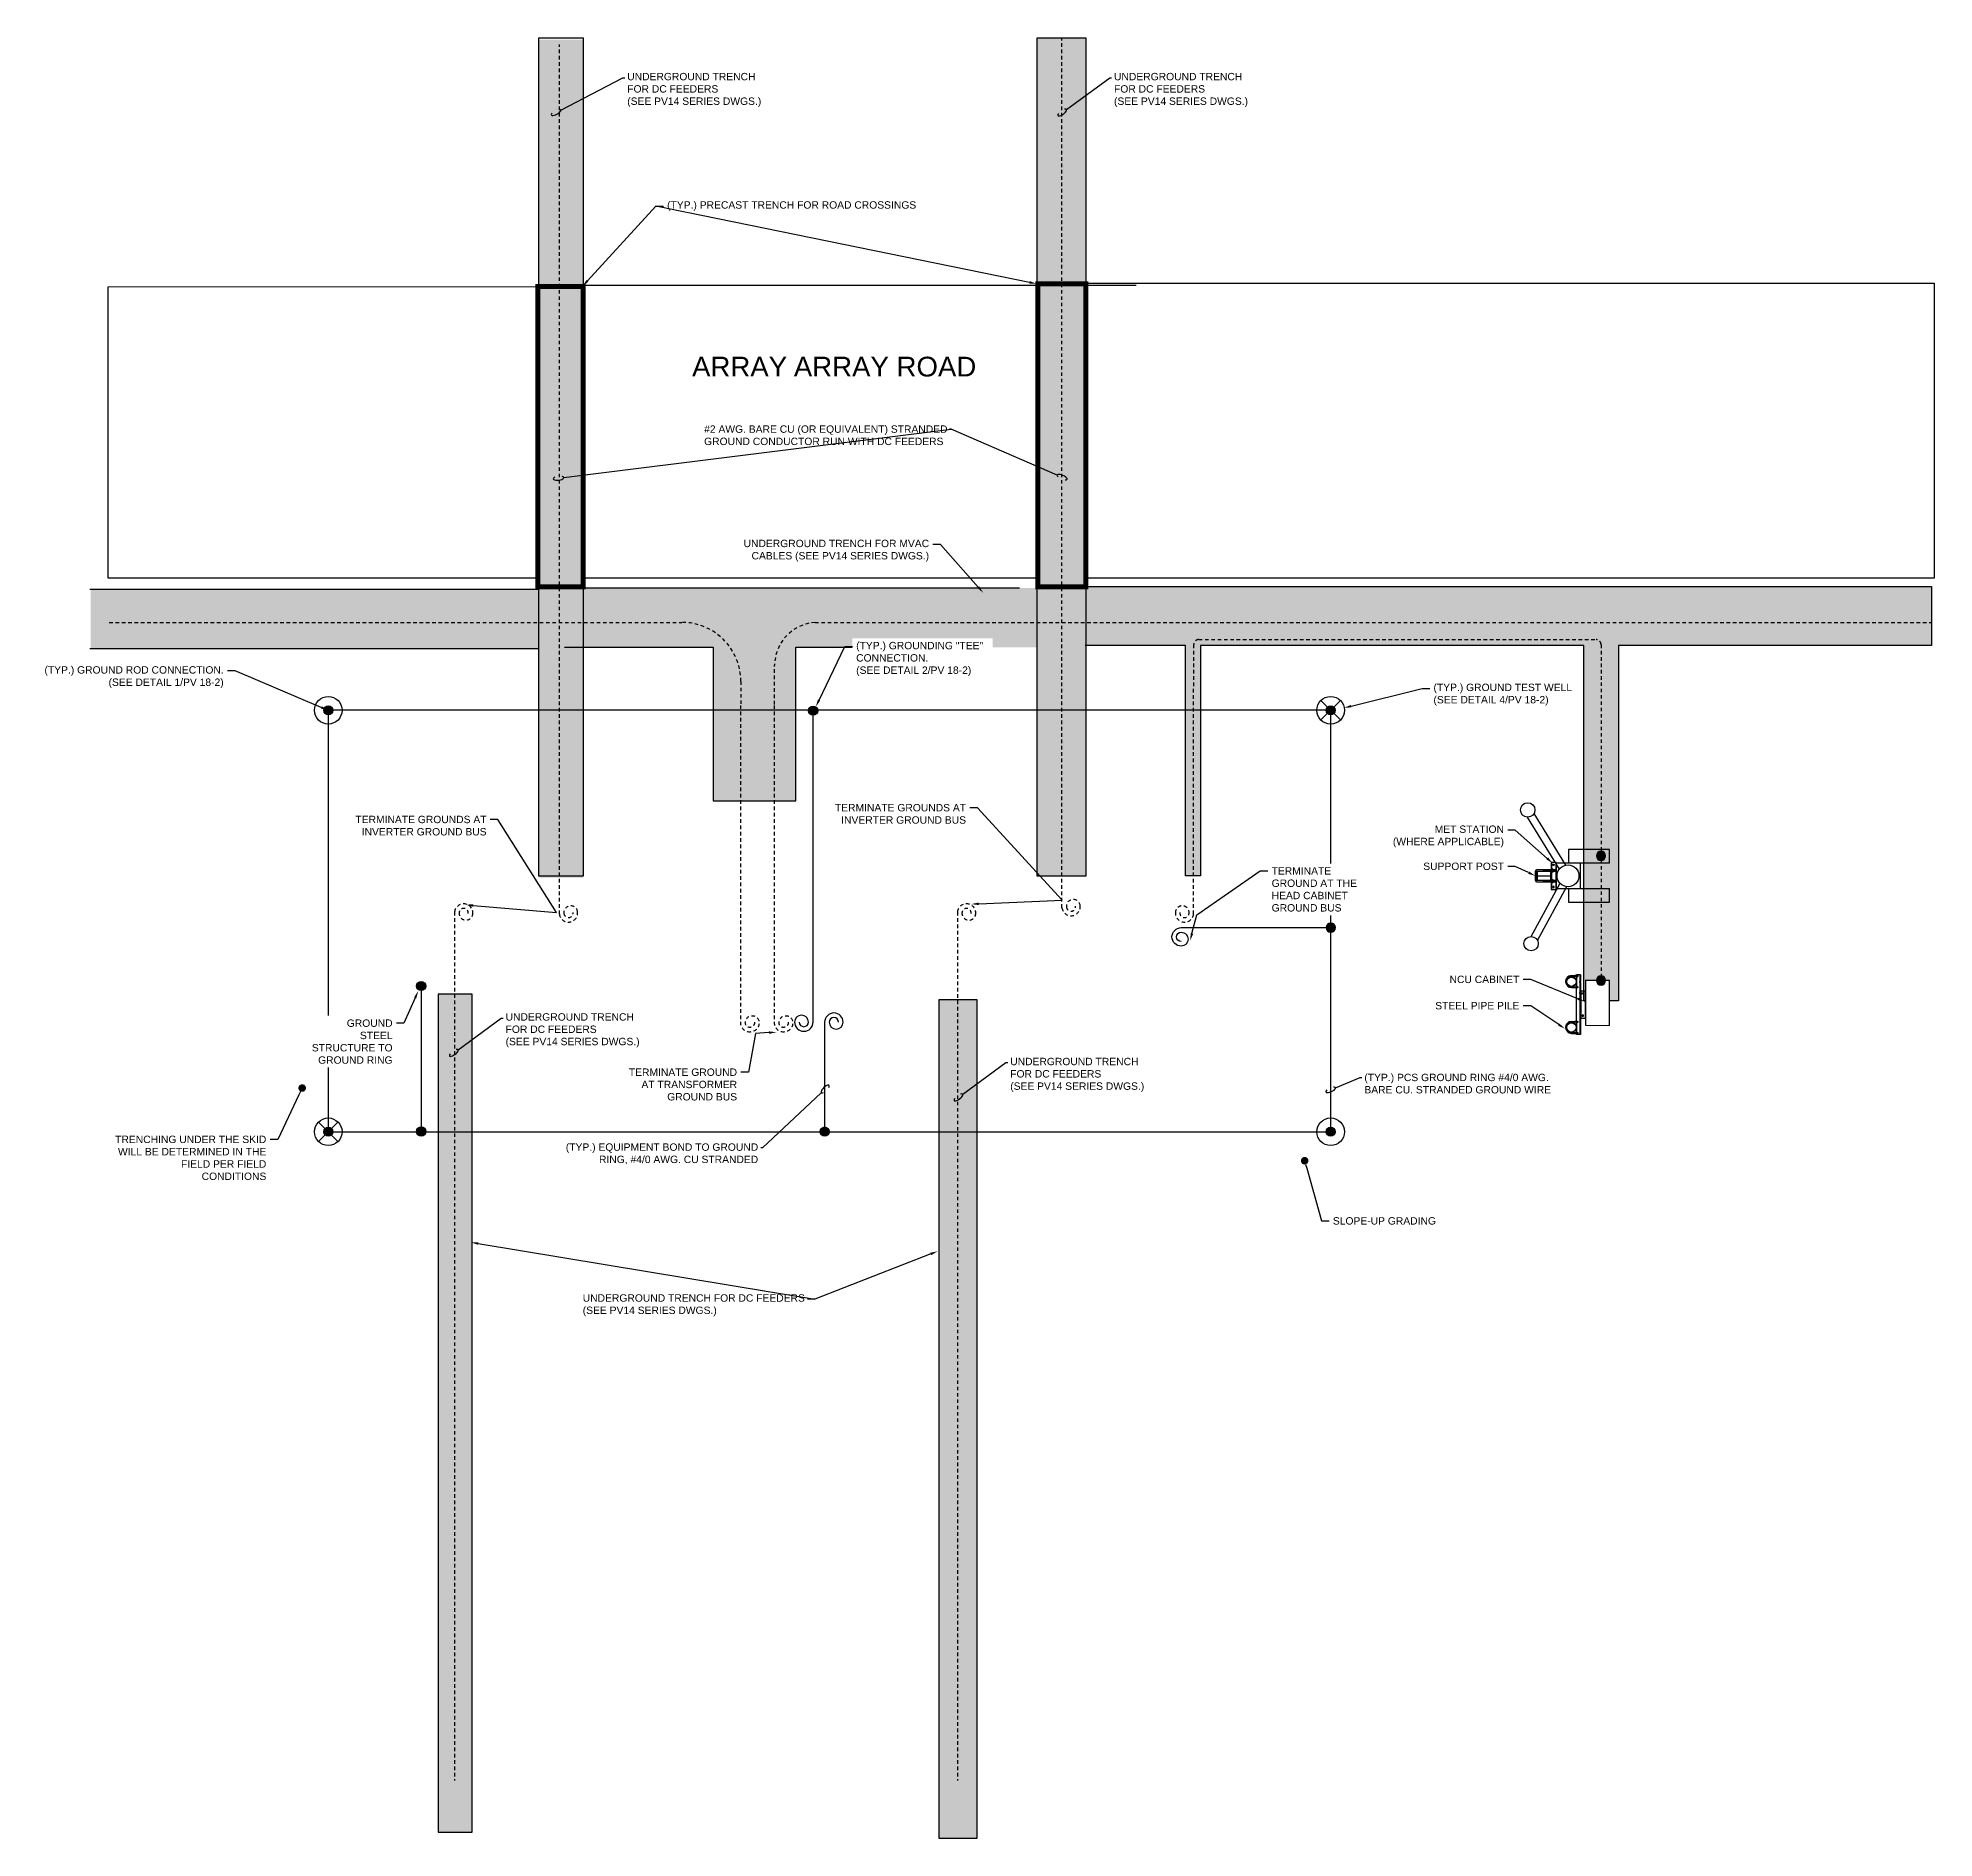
# Model space of a CAD drawing. Header units: feet. Extents: x -17 to 5745, y -41 to 4380.
# Drawn here: x 1830 to 1897.4, y 4290.4 to 4354.3 of the extents above; entities that cross this region are included whole.
import ezdxf
from ezdxf import colors
from ezdxf.entities.mleader import LeaderData, LeaderLine
from ezdxf.math import Vec2, Vec3

# ---------------------------------------------------------------- set-up
doc = ezdxf.new("R2010")
doc.units = ezdxf.units.FT
doc.header["$MEASUREMENT"] = 0
doc.set_wipeout_variables(frame=1)
doc.linetypes.add('HIDDEN2', pattern=[0.1875, 0.125, -0.0625])
for name, color, linetype in [('C-ARRY-TABL', 253, 'Continuous'), ('E- AUX. RACK DETAIL', 3, 'Continuous'), ('E-CABL-UG1', 124, 'HIDDEN2'), ('E-CABL-UG4', 64, 'Continuous'), ('E-COMB-BOX', 41, 'Continuous'), ('E-GRND', 3, 'Continuous'), ('E-SOLTEC GATEWAY', 6, 'Continuous'), ('E-TREN', 6, 'Continuous'), ('E-TREN-HATCH', 254, 'Continuous'), ('G-ANNO-TEXT', 1, 'Continuous'), ('G-TEXT', 7, 'Continuous'), ('S-BEAM', 7, 'Continuous'), ('S-BOLT', 93, 'Continuous'), ('S-STEL-ANGL', 3, 'Continuous')]:
    doc.layers.add(name, color=color, linetype=linetype)
doc.styles.add('NEI-A', font='arial.ttf')

# ---------------------------------------------------------------- blocks, each defined once
blk = doc.blocks.new('GRND_ROD')
at = {"linetype": 'Continuous'}
h = blk.add_hatch(color=256, dxfattribs=at)
edge = h.paths.add_edge_path()
edge.add_arc((0, 0), 0.0312, 0, 360)
for radius in [0.0937, 0.0312]:
    blk.add_circle((0, 0), radius, dxfattribs=at)
blk = doc.blocks.new('GRND_TEST_WELL')
at = {"linetype": 'Continuous'}
h = blk.add_hatch(color=256, dxfattribs=at)
edge = h.paths.add_edge_path()
edge.add_arc((0, 0), 0.0312, 0, 360)
for p, q in [((-0.066, 0.066), (0.066, -0.066)), ((-0.066, -0.066), (0.066, 0.066))]:
    blk.add_line(p, q, dxfattribs=at)
for radius in [0.0937, 0.0312]:
    blk.add_circle((0, 0), radius, dxfattribs=at)
blk = doc.blocks.new('BracketAngle_BottomView')
for p, q in [((81.54, 214.54), (70.54, 214.54)), ((72.41, 214.54), (72.41, 214.4)), ((74.41, 214.54), (74.41, 214.4)), ((77.66, 214.54), (77.66, 214.4)), ((79.66, 214.54), (79.66, 214.4))]:
    blk.add_line(p, q)
for points in [[(70.54, 216.4), (81.54, 216.4), (81.54, 214.4), (70.54, 214.4)], [(71.7, 215.68), (71.85, 215.4), (71.7, 215.13), (71.38, 215.13), (71.22, 215.4), (71.38, 215.68)], [(80.38, 215.68), (80.22, 215.4), (80.38, 215.13), (80.7, 215.13), (80.85, 215.4), (80.7, 215.68)]]:
    blk.add_lwpolyline(points, close=True)
for centre in [(71.54, 215.4), (80.54, 215.4)]:
    blk.add_circle(centre, 0.2)
blk = doc.blocks.new('GRND_CONNECTION')
at = {"linetype": 'Continuous'}
h = blk.add_hatch(color=256, dxfattribs=at)
edge = h.paths.add_edge_path()
edge.add_arc((0, 0), 0.0312, 0, 360)
blk.add_circle((0, 0), 0.0312, dxfattribs=at)
blk = doc.blocks.new('Coil Spare')
at = {"color": 64}
for centre, radius, start, end in [((0.125, 0), 0.125, 0, 180), ((0.125, 0), 0.0625, 0, 180), ((0.15625, 0), 0.09375, 180, 0)]:
    blk.add_arc(centre, radius, start, end, dxfattribs=at)
blk = doc.blocks.new('Equipment Callout Arrowhead .75')
at = {"color": 0}
blk.add_ellipse((-0.25, 0), major_axis=(0.743, 0), ratio=0.350959, start_param=-0.80282, end_param=3.944413, dxfattribs=at)
blk = doc.blocks.new('_Dot')
at = {"color": 0, "linetype": 'ByBlock', "lineweight": -2}
blk.add_line((-0.5, 0), (-1, 0), dxfattribs=at)
at = {"color": 0, "linetype": 'ByBlock', "const_width": 0.5}
blk.add_lwpolyline([(-0.25, 0, 1), (0.25, 0, 1)], format="xyb", close=True, dxfattribs=at)

msp = doc.modelspace()

# ---------------------------------------------------------------- hatches: boundary and pattern name
at = {"layer": 'E-TREN-HATCH'}
h = msp.add_hatch(color=256, dxfattribs=at)
h.dxf.hatch_style = 1
h.paths.add_polyline_path([(1847.812, 4324.496), (1849.39, 4324.496), (1849.39, 4354.279), (1847.812, 4354.279)])
h = msp.add_hatch(color=256, dxfattribs=at)
h.dxf.hatch_style = 1
h.paths.add_polyline_path([(1865.529, 4324.548), (1867.252, 4324.548), (1867.252, 4354.338), (1865.529, 4354.338)])
h = msp.add_hatch(color=256, dxfattribs=at)
h.dxf.hatch_style = 1
h.paths.add_polyline_path([(1847.812, 4332.642), (1847.812, 4334.74), (1831.891, 4334.74), (1831.891, 4332.642)])
h = msp.add_hatch(color=256, dxfattribs=at)
h.dxf.hatch_style = 1
h.paths.add_polyline_path([(1848.729, 4334.785), (1848.729, 4332.687), (1854.013, 4332.687), (1854.013, 4327.223), (1856.946, 4327.223), (1856.946, 4332.687), (1865.529, 4332.687), (1865.529, 4334.785)])
h = msp.add_hatch(color=256, dxfattribs=at)
h.dxf.hatch_style = 1
h.paths.add_polyline_path([(1867.236, 4334.844), (1897.316, 4334.844), (1897.316, 4332.746), (1886.182, 4332.746), (1886.182, 4320.124), (1884.95, 4320.124), (1884.95, 4332.746), (1871.332, 4332.746), (1871.332, 4324.56), (1870.802, 4324.56), (1870.802, 4332.746), (1867.236, 4332.746)])
h = msp.add_hatch(color=256, dxfattribs=at)
h.dxf.hatch_style = 1
h.paths.add_polyline_path([(1844.231, 4320.358), (1845.449, 4320.358), (1845.449, 4290.575), (1844.231, 4290.575)])
h = msp.add_hatch(color=256, dxfattribs=at)
h.dxf.hatch_style = 1
h.paths.add_polyline_path([(1862.034, 4320.155), (1863.392, 4320.155), (1863.392, 4290.365), (1862.034, 4290.365)])
at = {"layer": 'S-BOLT'}
h = msp.add_hatch(dxfattribs=at)
h.set_pattern_fill('ANSI31', color=256, scale=0.087418, angle=-90)
h.set_pattern_definition([(315, (1844.722274, 4326.438421), (0.0077267258, 0.0077267258), [])])
h.paths.add_polyline_path([(1883.51, 4324.346), (1883.51, 4324.39), (1883.794, 4324.39), (1883.794, 4324.346)])
h.paths.add_polyline_path([(1883.864, 4324.346), (1883.864, 4324.39), (1883.965, 4324.39), (1883.965, 4324.346)])
h.paths.add_polyline_path([(1883.863, 4324.728), (1883.863, 4324.772), (1883.965, 4324.772), (1883.965, 4324.728)])
h.paths.add_polyline_path([(1883.51, 4324.772), (1883.794, 4324.772), (1883.794, 4324.728), (1883.51, 4324.728)])

# ---------------------------------------------------------------- linework, layer by layer
at = {"layer": 'C-ARRY-TABL'}
for points in [[(1847.78, 4335.14), (1832.511, 4335.14), (1832.511, 4345.494), (1847.78, 4345.508)], [(1849.39, 4345.558), (1869.045, 4345.558)], [(1867.252, 4345.622), (1897.403, 4345.622), (1897.403, 4335.142), (1867.252, 4335.142)], [(1865.515, 4335.141), (1849.39, 4335.141)]]:
    msp.add_lwpolyline(points, dxfattribs=at)
at = {"layer": 'E- AUX. RACK DETAIL'}
for points in [[(1884.085, 4324.799), (1882.954, 4326.647)], [(1883.183, 4326.776), (1884.305, 4324.941)], [(1885.872, 4325.007), (1885.872, 4325.496), (1884.404, 4325.496), (1884.404, 4325.007)], [(1884.841, 4324.115), (1884.841, 4325.007)], [(1883.081, 4322.407), (1884.108, 4324.296)], [(1884.341, 4324.176), (1883.306, 4322.273)], [(1884.404, 4324.115), (1884.404, 4323.626), (1885.872, 4323.626), (1885.872, 4324.115)]]:
    msp.add_lwpolyline(points, dxfattribs=at)
for centre, radius in [((1882.961, 4326.903, -37.658), 0.256), ((1884.393, 4324.562), 0.389), ((1883.081, 4322.151, -37.658), 0.256)]:
    msp.add_circle(centre, radius, dxfattribs=at)
at = {"layer": 'E-CABL-UG1'}
for points in [[(1866.891, 4323.485, -1), (1866.567, 4323.446, -1), (1867.053, 4323.504, -1), (1866.406, 4323.427), (1866.406, 4354.327)], [(1849.029, 4323.26, -1), (1848.705, 4323.222, -1), (1849.191, 4323.28, -1), (1848.544, 4323.202), (1848.544, 4354.102)], [(1832.548, 4333.57), (1852.895, 4333.57, -0.414214), (1854.993, 4331.472), (1854.993, 4330.651)], [(1856.191, 4330.651), (1856.191, 4332.053, -0.388736), (1857.631, 4333.57), (1897.329, 4333.57)], [(1870.6, 4323.26, 1), (1870.924, 4323.222, 1), (1870.439, 4323.28, 1), (1871.086, 4323.202), (1871.086, 4330.407)], [(1845.305, 4323.222, 1), (1844.982, 4323.26, 1), (1845.467, 4323.202, 1), (1844.82, 4323.28), (1844.82, 4292.403)], [(1863.179, 4323.222, 1), (1862.855, 4323.26, 1), (1863.341, 4323.202, 1), (1862.693, 4323.28), (1862.693, 4292.403)]]:
    msp.add_lwpolyline(points, format="xyb", dxfattribs=at)
at = {"layer": 'E-CABL-UG1', "flags": 128}
for points in [[(1855.478, 4319.355, -1), (1855.155, 4319.316, -1), (1855.64, 4319.374, -1), (1854.993, 4319.297), (1854.993, 4330.644)], [(1856.676, 4319.355, -1), (1856.353, 4319.316, -1), (1856.838, 4319.374, -1), (1856.191, 4319.297), (1856.191, 4330.65)]]:
    msp.add_lwpolyline(points, format="xyb", dxfattribs=at)
at = {"layer": 'E-CABL-UG4', "flags": 128}
msp.add_lwpolyline([(1875.957, 4330.444), (1840.331, 4330.444), (1840.331, 4315.466), (1875.957, 4315.466)], close=True, dxfattribs=at)
for points in [[(1857.562, 4319.364), (1857.562, 4330.43)], [(1870.646, 4322.719), (1875.96, 4322.719)], [(1857.973, 4319.358), (1857.973, 4315.471)]]:
    msp.add_lwpolyline(points, dxfattribs=at)
at = {"layer": 'E-COMB-BOX', "const_width": 0.00437}
msp.add_lwpolyline([(1884.845, 4318.936), (1884.845, 4321.034)], dxfattribs=at)
at = {"layer": 'E-TREN'}
for points in [[(1847.812, 4354.341), (1849.39, 4354.341), (1849.39, 4324.555), (1847.812, 4324.555)], [(1865.529, 4354.341), (1867.252, 4354.341), (1867.252, 4324.548), (1865.529, 4324.548)], [(1844.231, 4290.572), (1845.449, 4290.572), (1845.449, 4320.358), (1844.231, 4320.358)], [(1862.034, 4290.363), (1863.392, 4290.363), (1863.392, 4320.155), (1862.034, 4320.155)]]:
    msp.add_lwpolyline(points, close=True, dxfattribs=at)
at = {"layer": 'E-TREN', "const_width": 0.175}
for points in [[(1847.78, 4334.832), (1849.39, 4334.832), (1849.39, 4345.508), (1847.78, 4345.508)], [(1865.546, 4334.832), (1867.252, 4334.832), (1867.252, 4345.599), (1865.546, 4345.599)]]:
    msp.add_lwpolyline(points, close=True, dxfattribs=at)
at = {"layer": 'E-TREN'}
for points in [[(1847.812, 4334.74), (1831.854, 4334.74)], [(1864.894, 4334.786), (1849.39, 4334.786)], [(1867.236, 4334.844), (1897.316, 4334.844), (1897.316, 4332.746), (1886.182, 4332.746), (1886.182, 4320.124), (1884.95, 4320.124), (1884.95, 4332.746), (1871.332, 4332.746), (1871.332, 4324.56), (1870.802, 4324.56), (1870.802, 4332.746), (1867.236, 4332.746)], [(1848.729, 4332.687), (1854.013, 4332.687), (1854.013, 4327.223), (1856.946, 4327.223), (1856.946, 4332.687), (1863.254, 4332.687)]]:
    msp.add_lwpolyline(points, dxfattribs=at)
at = {"layer": 'G-TEXT', "flags": 128}
msp.add_lwpolyline([(1883.794, 4324.723), (1883.794, 4324.395), (1883.779, 4324.395), (1883.779, 4324.531, 0.414214), (1883.757, 4324.553), (1883.317, 4324.553, 0.414214), (1883.295, 4324.531), (1883.295, 4324.395), (1883.281, 4324.395), (1883.281, 4324.723), (1883.295, 4324.723), (1883.295, 4324.586, 0.414214), (1883.317, 4324.565), (1883.757, 4324.565, 0.414214), (1883.779, 4324.586), (1883.779, 4324.723), (1883.794, 4324.723)], format="xyb", dxfattribs=at)
at = {"layer": 'S-BEAM'}
for centre, radius in [((1884.514, 4320.799, 37.658), 0.175), ((1884.514, 4320.799, 37.658), 0.166), ((1884.514, 4319.173, 37.658), 0.175), ((1884.514, 4319.173, 37.658), 0.166)]:
    msp.add_circle(centre, radius, dxfattribs=at)
at = {"layer": 'S-BOLT'}
for p, q in [((1883.231, 4324.728), (1883.231, 4324.39)), ((1883.275, 4324.728), (1883.275, 4324.39)), ((1883.835, 4324.818), (1883.806, 4324.818)), ((1883.835, 4324.75), (1883.82, 4324.736)), ((1883.835, 4324.737), (1883.82, 4324.724)), ((1883.863, 4324.804), (1883.835, 4324.804)), ((1883.863, 4324.696), (1883.835, 4324.696)), ((1883.863, 4324.696), (1883.863, 4324.804)), ((1883.835, 4324.436), (1883.806, 4324.436)), ((1883.835, 4324.368), (1883.82, 4324.354)), ((1883.835, 4324.355), (1883.82, 4324.341)), ((1883.864, 4324.422), (1883.835, 4324.422)), ((1883.864, 4324.314), (1883.835, 4324.314)), ((1883.864, 4324.314), (1883.864, 4324.422)), ((1884.504, 4321.015, 37.658), (1884.637, 4321.015, 37.658)), ((1884.51, 4320.982, 37.658), (1884.637, 4320.982, 37.658)), ((1884.514, 4320.622, 37.658), (1884.74, 4320.622, 37.658)), ((1884.515, 4320.589, 37.658), (1884.74, 4320.589, 37.658)), ((1884.695, 4321.015, 37.658), (1884.74, 4321.015, 37.658)), ((1884.695, 4320.982, 37.658), (1884.74, 4320.982, 37.658)), ((1884.708, 4321.01, 37.658), (1884.73, 4321.01, 37.658)), ((1884.708, 4320.988, 37.658), (1884.73, 4320.988, 37.658)), ((1884.708, 4320.616, 37.658), (1884.73, 4320.616, 37.658)), ((1884.708, 4320.595, 37.658), (1884.73, 4320.595, 37.658)), ((1884.504, 4319.389, 37.658), (1884.637, 4319.389, 37.658)), ((1884.51, 4319.356, 37.658), (1884.637, 4319.356, 37.658)), ((1884.695, 4319.389, 37.658), (1884.74, 4319.389, 37.658)), ((1884.695, 4319.356, 37.658), (1884.74, 4319.356, 37.658)), ((1884.708, 4319.383, 37.658), (1884.73, 4319.383, 37.658)), ((1884.708, 4319.361, 37.658), (1884.73, 4319.361, 37.658)), ((1884.514, 4318.995, 37.658), (1884.74, 4318.995, 37.658)), ((1884.515, 4318.963, 37.658), (1884.74, 4318.963, 37.658)), ((1884.708, 4318.99, 37.658), (1884.73, 4318.99, 37.658)), ((1884.708, 4318.968, 37.658), (1884.73, 4318.968, 37.658))]:
    msp.add_line(p, q, dxfattribs=at)
at = {"layer": 'S-BOLT', "linetype": 'HIDDEN2'}
for p, q in [((1884.695, 4321.015, 37.658), (1884.637, 4321.015, 37.658)), ((1884.695, 4320.982, 37.658), (1884.637, 4320.982, 37.658)), ((1884.681, 4320.589, 37.658), (1884.637, 4320.589, 37.658)), ((1884.695, 4319.389, 37.658), (1884.637, 4319.389, 37.658)), ((1884.695, 4319.356, 37.658), (1884.637, 4319.356, 37.658)), ((1884.681, 4318.963, 37.658), (1884.637, 4318.963, 37.658))]:
    msp.add_line(p, q, dxfattribs=at)
at = {"layer": 'S-BOLT'}
for points in [[(1883.275, 4324.728), (1883.794, 4324.728), (1883.794, 4324.772), (1883.275, 4324.772)], [(1883.51, 4324.772), (1883.51, 4324.728)], [(1883.806, 4324.818), (1883.806, 4324.682)], [(1883.806, 4324.682), (1883.835, 4324.682), (1883.835, 4324.818)], [(1883.82, 4324.818), (1883.82, 4324.682)], [(1883.863, 4324.728), (1883.965, 4324.728), (1883.965, 4324.772), (1883.863, 4324.772)], [(1883.275, 4324.346), (1883.794, 4324.346), (1883.794, 4324.39), (1883.275, 4324.39)], [(1883.51, 4324.39), (1883.51, 4324.346)], [(1883.806, 4324.436), (1883.806, 4324.3)], [(1883.806, 4324.3), (1883.835, 4324.3), (1883.835, 4324.436)], [(1883.82, 4324.436), (1883.82, 4324.3)], [(1883.864, 4324.346), (1883.965, 4324.346), (1883.965, 4324.39), (1883.864, 4324.39)], [(1884.849, 4320.244), (1884.849, 4320.108)]]:
    msp.add_lwpolyline(points, dxfattribs=at)
at = {"layer": 'S-BOLT', "flags": 128}
for points in [[(1884.73, 4320.977), (1884.708, 4320.977), (1884.708, 4321.021), (1884.73, 4321.021)], [(1884.73, 4320.584), (1884.708, 4320.584), (1884.708, 4320.627), (1884.73, 4320.627)], [(1884.73, 4321.021), (1884.73, 4320.977)], [(1884.73, 4320.627), (1884.73, 4320.584)], [(1884.74, 4321.015), (1884.74, 4320.982)], [(1884.74, 4320.622), (1884.74, 4320.589)], [(1884.73, 4319.351), (1884.708, 4319.351), (1884.708, 4319.394), (1884.73, 4319.394)], [(1884.73, 4319.394), (1884.73, 4319.351)], [(1884.74, 4319.389), (1884.74, 4319.356)], [(1884.73, 4318.957), (1884.708, 4318.957), (1884.708, 4319.001), (1884.73, 4319.001)], [(1884.73, 4319.001), (1884.73, 4318.957)], [(1884.74, 4318.995), (1884.74, 4318.963)]]:
    msp.add_lwpolyline(points, dxfattribs=at)
at = {"layer": 'S-BOLT'}
for centre, radius, start, end in [((1883.275, 4324.728), 0.0437, 90, 180), ((1883.275, 4324.39), 0.0437, 180, 270), ((1884.52, 4320.802, 37.658), 0.213, 94.33379, 268.47546), ((1884.517, 4320.802, 37.658), 0.18, 92.28594, 269.12375), ((1884.52, 4319.176, 37.658), 0.213, 94.33379, 268.47546), ((1884.517, 4319.176, 37.658), 0.18, 92.28594, 269.12375)]:
    msp.add_arc(centre, radius, start, end, dxfattribs=at)
at = {"layer": 'S-STEL-ANGL', "linetype": 'HIDDEN2'}
for p, q in [((1884.695, 4320.982, 37.658), (1884.695, 4321.015, 37.658)), ((1884.695, 4320.589, 37.658), (1884.695, 4320.622, 37.658)), ((1884.812, 4320.771, 37.658), (1884.812, 4320.803, 37.658)), ((1884.837, 4320.771, 37.658), (1884.837, 4320.803, 37.658)), ((1884.812, 4320.377, 37.658), (1884.812, 4320.41, 37.658)), ((1884.837, 4320.377, 37.658), (1884.837, 4320.41, 37.658)), ((1884.695, 4319.356, 37.658), (1884.695, 4319.389, 37.658)), ((1884.695, 4318.963, 37.658), (1884.695, 4318.995, 37.658))]:
    msp.add_line(p, q, dxfattribs=at)
at = {"layer": 'S-STEL-ANGL'}
for p, q in [((1884.812, 4321.042, 37.658), (1884.812, 4320.803, 37.658)), ((1884.812, 4320.771, 37.658), (1884.812, 4320.41, 37.658)), ((1884.812, 4320.377, 37.658), (1884.812, 4318.923, 37.658))]:
    msp.add_line(p, q, dxfattribs=at)
for points in [[(1884.695, 4320.803), (1884.695, 4321.042)], [(1884.837, 4321.042), (1884.695, 4321.042)], [(1884.695, 4318.923), (1884.695, 4320.771)], [(1884.837, 4321.042), (1884.837, 4320.803)], [(1884.837, 4320.771), (1884.837, 4320.41)], [(1884.837, 4320.377), (1884.837, 4318.923)], [(1884.837, 4318.923), (1884.695, 4318.923)]]:
    msp.add_lwpolyline(points, dxfattribs=at)
for points in [[(1884.695, 4321.034), (1884.695, 4320.57), (1884.702, 4320.57), (1884.702, 4321.034)], [(1884.695, 4319.407), (1884.695, 4318.943), (1884.702, 4318.943), (1884.702, 4319.407)]]:
    msp.add_lwpolyline(points, close=True, dxfattribs=at)

# ---------------------------------------------------------------- block references
at = {"layer": 'E-CABL-UG4', "yscale": 2.629531065268866, "zscale": 2.629531065268866}
for p, xscale, rotation in [((1870.646, 4322.719), -2.629531065268866, 90), ((1857.562, 4319.364), 2.629531065268866, 180)]:
    msp.add_blockref('Coil Spare', p, dxfattribs=dict(at, xscale=xscale, rotation=rotation))
at = {"layer": 'E-CABL-UG4', "xscale": 2.629531065268866, "yscale": 2.629531065268866, "zscale": 2.629531065268866}
msp.add_blockref('Coil Spare', (1857.973, 4319.358), dxfattribs=at)
at = {"layer": 'E-GRND'}
for name, p, xscale, yscale, zscale, rotation in [('GRND_ROD', (1840.331, 4330.444), 5.214970900475605, 5.214970900475605, 5.214970900475605, 270), ('GRND_TEST_WELL', (1875.957, 4330.444), 5.214970900475605, 5.214970900475605, 5.214970900475605, 270), ('GRND_CONNECTION', (1857.562, 4330.43), 5.259062130537732, 5.259062130537732, 5.259062130537732, 270), ('GRND_CONNECTION', (1885.566, 4325.271), -5.259062130537732, 5.259062130537732, 5.259062130537732, 180), ('GRND_CONNECTION', (1875.96, 4322.719), -5.259062130537732, 5.259062130537732, 5.259062130537732, 180), ('GRND_TEST_WELL', (1840.331, 4315.466), 5.214970900475605, 5.214970900475605, 5.214970900475605, 270), ('GRND_ROD', (1875.957, 4315.466), 5.214970900475605, 5.214970900475605, 5.214970900475605, 270), ('GRND_CONNECTION', (1857.973, 4315.471), 5.259062130537732, 5.259062130537732, 5.259062130537732, 270)]:
    msp.add_blockref(name, p, dxfattribs=dict(at, xscale=xscale, yscale=yscale, zscale=zscale, rotation=rotation))
at = {"layer": 'S-STEL-ANGL', "xscale": -0.08741792291666667, "yscale": 0.08741792291666667, "zscale": 0.08741792291666667, "rotation": 270}
for p in [(1865.051, 4317.912), (1866.094, 4313.338, 37.658)]:
    msp.add_blockref('BracketAngle_BottomView', p, dxfattribs=at)

# ---------------------------------------------------------------- leaders
at = {"layer": 'G-ANNO-TEXT'}
ml = msp.add_multileader_mtext('Standard', dxfattribs=at)
ml.set_content('\\A1;UNDERGROUND TRENCH FOR DC FEEDERS \\P(SEE PV14 SERIES DWGS.)', color=256, style='NEI-A')
ml.set_leader_properties()
ml.set_arrow_properties(name='Equipment Callout Arrowhead .75')
ml.build(insert=Vec2(0, 0))
ml.multileader.update_dxf_attribs({"dogleg_length": 0.0625, "arrow_head_size": 0.255})
ctx = ml.context
ctx.base_point, ctx.char_height, ctx.arrow_head_size, ctx.landing_gap_size, ctx.plane_origin = Vec3(1850.866, 4352.928), 0.26225, 0.255, 0.09, Vec3(1857.817, 4363.127)
notes = []
notes.append((ctx, [(0, (1, 1, 0), (1850.803, 4352.928), (1, 0), 0.0625, [(1, [(1848.371, 4351.661)], 0, [])])]))
ctx.mtext.insert, ctx.mtext.width, ctx.mtext.defined_height, ctx.mtext.flow_direction = Vec3(1850.956, 4353.098), 4.75342, 2.138, 5
ml = msp.add_multileader_mtext('Standard', dxfattribs=at)
ml.set_content('\\A1;UNDERGROUND TRENCH FOR DC FEEDERS \\P(SEE PV14 SERIES DWGS.)', color=256, style='NEI-A')
ml.set_leader_properties()
ml.set_arrow_properties(name='Equipment Callout Arrowhead .75')
ml.build(insert=Vec2(0, 0))
ml.multileader.update_dxf_attribs({"dogleg_length": 0.0625, "arrow_head_size": 0.255})
ctx = ml.context
ctx.base_point, ctx.char_height, ctx.arrow_head_size, ctx.landing_gap_size, ctx.plane_origin = Vec3(1868.167, 4352.928), 0.26225, 0.255, 0.09, Vec3(1872.071, 4363.127)
notes.append((ctx, [(0, (1, 1, 0), (1868.105, 4352.928), (1, 0), 0.0625, [(0, [(1866.365, 4351.651)], 0, [])])]))
ctx.mtext.insert, ctx.mtext.width, ctx.mtext.defined_height, ctx.mtext.flow_direction = Vec3(1868.257, 4353.098), 4.75342, 2.138, 5
ml = msp.add_multileader_mtext('Standard', dxfattribs=at)
ml.set_content('\\A1;UNDERGROUND TRENCH FOR DC FEEDERS \\P(SEE PV14 SERIES DWGS.)', color=256, style='NEI-A')
ml.set_leader_properties()
ml.set_arrow_properties(name='Equipment Callout Arrowhead .75')
ml.build(insert=Vec2(0, 0))
ml.multileader.update_dxf_attribs({"dogleg_length": 0.0625, "arrow_head_size": 0.255})
ctx = ml.context
ctx.base_point, ctx.char_height, ctx.arrow_head_size, ctx.landing_gap_size, ctx.plane_origin = Vec3(1864.478, 4317.924), 0.26225, 0.255, 0.09, Vec3(1868.381, 4328.123)
notes.append((ctx, [(0, (1, 1, 0), (1864.415, 4317.924), (1, 0), 0.0625, [(0, [(1862.676, 4316.647)], 0, [])])]))
ctx.mtext.insert, ctx.mtext.width, ctx.mtext.defined_height, ctx.mtext.flow_direction = Vec3(1864.568, 4318.093), 4.75342, 2.138, 5
ml = msp.add_multileader_mtext('Standard', dxfattribs=at)
ml.set_content('\\A1;(TYP.) PCS GROUND RING #4/0 AWG. BARE CU. STRANDED GROUND WIRE ', color=256, style='NEI-A')
ml.set_leader_properties()
ml.set_arrow_properties(name='Equipment Callout Arrowhead .75')
ml.build(insert=Vec2(0, 0))
ml.multileader.update_dxf_attribs({"dogleg_length": 0.0625, "arrow_head_size": 0.255})
ctx = ml.context
ctx.base_point, ctx.char_height, ctx.arrow_head_size, ctx.landing_gap_size, ctx.plane_origin = Vec3(1877.065, 4317.393), 0.26225, 0.255, 0.09, Vec3(1874.522, 4326.011)
notes.append((ctx, [(0, (1, 1, 0), (1877.002, 4317.393), (1, 0), 0.0625, [(0, [(1875.898, 4316.932)], 0, [])])]))
ctx.mtext.insert, ctx.mtext.width, ctx.mtext.defined_height, ctx.mtext.flow_direction = Vec3(1877.155, 4317.527), 7.08237, 2.138, 5
ml = msp.add_multileader_mtext('Standard', dxfattribs=at)
ml.set_content('\\A1;SLOPE-UP GRADING ', color=256, style='NEI-A')
ml.set_leader_properties()
ml.set_arrow_properties(name='DOT')
ml.build(insert=Vec2(0, 0))
ml.multileader.update_dxf_attribs({"dogleg_length": 3.071, "arrow_head_size": 0.269})
ctx = ml.context
ctx.base_point, ctx.char_height, ctx.arrow_head_size, ctx.landing_gap_size, ctx.plane_origin = Vec3(1875.9, 4312.295), 0.26225, 0.269, 0.134, Vec3(1910.384, 4362.213)
notes.append((ctx, [(0, (1, 1, 0), (1875.632, 4312.295), (1, 0), 0.269, [(1, [(1875.032, 4314.436)], 0, [])])]))
ctx.mtext.insert, ctx.mtext.width, ctx.mtext.flow_direction = Vec3(1876.035, 4312.429), 3.62391, 5
ctx.mtext.has_bg_fill, ctx.mtext.bg_color, ctx.mtext.bg_scale_factor, ctx.mtext.bg_transparency, ctx.mtext.use_window_bg_color = 1, -1073741824, 1.5, 0, 1
for ctx, leaders in notes:
    for number, flags, end, landing, length, lines in leaders:
        leader = LeaderData()
        leader.index, (leader.has_last_leader_line, leader.has_dogleg_vector, leader.attachment_direction) = number, flags
        leader.last_leader_point, leader.dogleg_vector, leader.dogleg_length = Vec3(end), Vec3(landing), length
        for number, points, colour, breaks in lines:
            line = LeaderLine()
            line.index, line.vertices, line.color, line.breaks = number, Vec3.list(points), colors.encode_raw_color(colour), breaks
            leader.lines.append(line)
        ctx.leaders.append(leader)

# ---------------------------------------------------------------- next in the draw order: leaders
ml = msp.add_multileader_mtext('Standard', dxfattribs=at)
ml.set_content('\\A1;(TYP.) PRECAST TRENCH FOR ROAD CROSSINGS', color=256, style='NEI-A')
ml.set_leader_properties()
ml.build(insert=Vec2(0, 0))
ml.multileader.update_dxf_attribs({"dogleg_length": 3.071, "arrow_head_size": 0.269})
ctx = ml.context
ctx.base_point, ctx.char_height, ctx.arrow_head_size, ctx.landing_gap_size, ctx.plane_origin = Vec3(1852.239, 4348.366), 0.26225, 0.269, 0.134, Vec3(1903.36, 4304.991)
notes = []
notes.append((ctx, [(0, (1, 1, 0), (1851.97, 4348.366), (1, 0), 0.269, [(1, [(1865.517, 4345.599)], 0, []), (0, [(1849.361, 4345.508)], 0, [])])]))
ctx.mtext.insert, ctx.mtext.width, ctx.mtext.flow_direction = Vec3(1852.373, 4348.536), 8.83803, 5
ctx.mtext.has_bg_fill, ctx.mtext.bg_color, ctx.mtext.bg_scale_factor, ctx.mtext.bg_transparency, ctx.mtext.use_window_bg_color = 1, -1073741824, 1.5, 0, 1
ml = msp.add_multileader_mtext('Standard', dxfattribs=at)
ml.set_content('\\A1;STEEL PIPE PILE', color=256, style='NEI-A')
ml.set_leader_properties()
ml.build(insert=Vec2(0, 0))
ml.multileader.update_dxf_attribs({"dogleg_length": 3.071, "arrow_head_size": 0.269})
ctx = ml.context
ctx.base_point, ctx.char_height, ctx.arrow_head_size, ctx.landing_gap_size, ctx.plane_origin = Vec3(1879.574, 4319.943), 0.26225, 0.269, 0.134, Vec3(1850.653, 4369.042)
ctx.text_align_type = 2
notes.append((ctx, [(0, (1, 1, 0), (1883.068, 4319.943), (-1, 0), 0.269, [(1, [(1884.288, 4319.124)], 0, [])])]))
ctx.mtext.insert, ctx.mtext.width, ctx.mtext.alignment, ctx.mtext.flow_direction = Vec3(1882.665, 4320.077), 2.97632, 3, 5
ctx.mtext.has_bg_fill, ctx.mtext.bg_color, ctx.mtext.bg_scale_factor, ctx.mtext.bg_transparency, ctx.mtext.use_window_bg_color = 1, -1073741824, 1.5, 0, 1
at = {"layer": 'G-TEXT', "color": 253}
ml = msp.add_multileader_mtext('Standard', dxfattribs=at)
ml.set_content('ARRAY ROAD', color=253, style='NEI-A')
ml.set_leader_properties()
ml.set_arrow_properties(name='DOT')
ml.build(insert=Vec2(0, 0))
ml.multileader.update_dxf_attribs({"dogleg_length": 0.36, "arrow_head_size": 0.351})
ctx = ml.context
ctx.base_point, ctx.char_height, ctx.arrow_head_size, ctx.landing_gap_size, ctx.plane_origin = Vec3(1853.255, 4342.653), 0.7021, 0.351, 0.00546, Vec3(1849.149, 4337.684)
notes.append((ctx, [(0, (0, 0, 0), (0, 0), (1, 0), 1, [])]))
ctx.mtext.insert, ctx.mtext.width, ctx.mtext.flow_direction = Vec3(1853.26, 4343.01), 6.44019, 5
ctx.mtext.has_bg_fill, ctx.mtext.bg_color, ctx.mtext.bg_scale_factor, ctx.mtext.bg_transparency, ctx.mtext.use_window_bg_color = 1, -1073741824, 1.5, 0, 1
for ctx, leaders in notes:
    for number, flags, end, landing, length, lines in leaders:
        leader = LeaderData()
        leader.index, (leader.has_last_leader_line, leader.has_dogleg_vector, leader.attachment_direction) = number, flags
        leader.last_leader_point, leader.dogleg_vector, leader.dogleg_length = Vec3(end), Vec3(landing), length
        for number, points, colour, breaks in lines:
            line = LeaderLine()
            line.index, line.vertices, line.color, line.breaks = number, Vec3.list(points), colors.encode_raw_color(colour), breaks
            leader.lines.append(line)
        ctx.leaders.append(leader)

# ---------------------------------------------------------------- next in the draw order: wipeouts: each hides what was drawn before it
msp.add_wipeout([(1885.872, 4320.845), (1885.012, 4320.845), (1885.012, 4319.124), (1885.872, 4319.124), (1885.872, 4319.124)]).translate(0, 0, 37.658).dxf.layer = 'E-SOLTEC GATEWAY'

# ---------------------------------------------------------------- next in the draw order: linework, layer by layer
at = {"layer": 'E- AUX. RACK DETAIL', "elevation": 37.658}
msp.add_lwpolyline([(1885.012, 4320.848), (1885.012, 4319.251), (1885.872, 4319.245), (1885.872, 4320.842)], close=True, dxfattribs=at)
at = {"layer": 'E-CABL-UG1'}
msp.add_lwpolyline([(1871.086, 4330.407), (1871.091, 4332.783, -0.414214), (1871.266, 4332.958), (1885.391, 4332.958, -0.414214), (1885.566, 4332.783), (1885.566, 4320.844)], format="xyb", dxfattribs=at)
at = {"layer": 'E-CABL-UG4', "flags": 128}
msp.add_lwpolyline([(1843.632, 4320.645), (1843.632, 4315.477)], dxfattribs=at)

# ---------------------------------------------------------------- next in the draw order: block references
at = {"layer": 'E-GRND', "yscale": 5.259062130537732, "zscale": 5.259062130537732, "rotation": 180}
for p, xscale in [((1843.632, 4320.645), 5.259062130537732), ((1885.566, 4320.844), -5.259062130537732), ((1843.635, 4315.477), 5.259062130537732)]:
    msp.add_blockref('GRND_CONNECTION', p, dxfattribs=dict(at, xscale=xscale))

# ---------------------------------------------------------------- next in the draw order: leaders
at = {"layer": 'G-ANNO-TEXT'}
ml = msp.add_multileader_mtext('Standard', dxfattribs=at)
ml.set_content('\\A1;#2 AWG. BARE CU (OR EQUIVALENT) STRANDED GROUND CONDUCTOR RUN WITH DC FEEDERS ', color=256, style='NEI-A')
ml.set_leader_properties()
ml.set_arrow_properties(name='Equipment Callout Arrowhead .75')
ml.build(insert=Vec2(0, 0))
ml.multileader.update_dxf_attribs({"dogleg_length": 0.0625, "arrow_head_size": 0.255})
ctx = ml.context
ctx.base_point, ctx.char_height, ctx.arrow_head_size, ctx.landing_gap_size, ctx.plane_origin = Vec3(1853.599, 4340.437), 0.26225, 0.255, 0.09, Vec3(1827.305, 4360.155)
notes = []
notes.append((ctx, [(1, (1, 1, 0), (1862.47, 4340.437), (-1, 0), 0.0625, [(2, [(1848.452, 4338.686)], 0, []), (1, [(1866.474, 4338.704)], 0, [])])]))
ctx.mtext.insert, ctx.mtext.width, ctx.mtext.defined_height, ctx.mtext.flow_direction = Vec3(1853.689, 4340.57), 8.63481, 2.138, 5
ml = msp.add_multileader_mtext('Standard', dxfattribs=at)
ml.set_content('\\A1;UNDERGROUND TRENCH FOR MVAC CABLES (SEE PV14 SERIES DWGS.)', color=256, style='NEI-A')
ml.set_leader_properties()
ml.build(insert=Vec2(0, 0))
ml.multileader.update_dxf_attribs({"dogleg_length": 3.071, "arrow_head_size": 0.269})
ctx = ml.context
ctx.base_point, ctx.char_height, ctx.arrow_head_size, ctx.landing_gap_size, ctx.plane_origin = Vec3(1854.999, 4336.337), 0.26225, 0.269, 0.134, Vec3(1909.723, 4283.314)
ctx.text_align_type = 2
notes.append((ctx, [(1, (1, 1, 0), (1862.087, 4336.337), (-1, 0), 0.269, [(1, [(1863.611, 4334.619)], 0, [])])]))
ctx.mtext.insert, ctx.mtext.width, ctx.mtext.alignment, ctx.mtext.flow_direction = Vec3(1861.685, 4336.506), 6.58276, 3, 5
ctx.mtext.has_bg_fill, ctx.mtext.bg_color, ctx.mtext.bg_scale_factor, ctx.mtext.bg_transparency, ctx.mtext.use_window_bg_color = 1, -1073741824, 1.5, 0, 1
ml = msp.add_multileader_mtext('Standard', dxfattribs=at)
ml.set_content('\\A1;UNDERGROUND TRENCH FOR DC FEEDERS \\P(SEE PV14 SERIES DWGS.)', color=256, style='NEI-A')
ml.set_leader_properties()
ml.set_arrow_properties(name='Equipment Callout Arrowhead .75')
ml.build(insert=Vec2(0, 0))
ml.multileader.update_dxf_attribs({"dogleg_length": 0.0625, "arrow_head_size": 0.255})
ctx = ml.context
ctx.base_point, ctx.char_height, ctx.arrow_head_size, ctx.landing_gap_size, ctx.plane_origin = Vec3(1846.543, 4319.508), 0.26225, 0.255, 0.09, Vec3(1850.447, 4329.707)
notes.append((ctx, [(0, (1, 1, 0), (1846.481, 4319.508), (1, 0), 0.0625, [(0, [(1844.742, 4318.232)], 0, [])])]))
ctx.mtext.insert, ctx.mtext.width, ctx.mtext.defined_height, ctx.mtext.flow_direction = Vec3(1846.633, 4319.678), 4.75342, 2.138, 5
for ctx, leaders in notes:
    for number, flags, end, landing, length, lines in leaders:
        leader = LeaderData()
        leader.index, (leader.has_last_leader_line, leader.has_dogleg_vector, leader.attachment_direction) = number, flags
        leader.last_leader_point, leader.dogleg_vector, leader.dogleg_length = Vec3(end), Vec3(landing), length
        for number, points, colour, breaks in lines:
            line = LeaderLine()
            line.index, line.vertices, line.color, line.breaks = number, Vec3.list(points), colors.encode_raw_color(colour), breaks
            leader.lines.append(line)
        ctx.leaders.append(leader)

# ---------------------------------------------------------------- next in the draw order: leaders
ml = msp.add_multileader_mtext('Standard', dxfattribs=at)
ml.set_content('\\A1;MET STATION (WHERE APPLICABLE)', color=256, style='NEI-A')
ml.set_leader_properties()
ml.build(insert=Vec2(0, 0))
ml.multileader.update_dxf_attribs({"dogleg_length": 3.071, "arrow_head_size": 0.269})
ctx = ml.context
ctx.base_point, ctx.char_height, ctx.arrow_head_size, ctx.landing_gap_size, ctx.plane_origin = Vec3(1878.069, 4326.18), 0.26225, 0.269, 0.134, Vec3(1850.105, 4376.411)
ctx.text_align_type = 2
notes = []
notes.append((ctx, [(0, (1, 1, 0), (1882.52, 4326.18), (-1, 0), 0.269, [(1, [(1883.855, 4325.002)], 0, [])])]))
ctx.mtext.insert, ctx.mtext.width, ctx.mtext.alignment, ctx.mtext.flow_direction = Vec3(1882.117, 4326.35), 3.93893, 3, 5
ctx.mtext.has_bg_fill, ctx.mtext.bg_color, ctx.mtext.bg_scale_factor, ctx.mtext.bg_transparency, ctx.mtext.use_window_bg_color = 1, -1073741824, 1.5, 0, 1
ml = msp.add_multileader_mtext('Standard', dxfattribs=at)
ml.set_content('\\A1;TERMINATE GROUND AT THE HEAD CABINET GROUND BUS', color=256, style='NEI-A')
ml.set_leader_properties()
ml.build(insert=Vec2(0, 0))
ml.multileader.update_dxf_attribs({"dogleg_length": 3.071, "arrow_head_size": 0.269})
ctx = ml.context
ctx.base_point, ctx.char_height, ctx.arrow_head_size, ctx.landing_gap_size, ctx.plane_origin = Vec3(1873.725, 4324.733), 0.26225, 0.269, 0.134, Vec3(1878.777, 4343.457)
notes.append((ctx, [(1, (1, 1, 0), (1873.456, 4324.733), (1, 0), 0.269, [(1, [(1870.962, 4322.252), (1871.197, 4323.177)], 0, [])])]))
ctx.mtext.insert, ctx.mtext.width, ctx.mtext.defined_height, ctx.mtext.flow_direction = Vec3(1873.859, 4324.867), 3.71583, 0.605, 5
ctx.mtext.has_bg_fill, ctx.mtext.bg_color, ctx.mtext.bg_scale_factor, ctx.mtext.bg_transparency, ctx.mtext.use_window_bg_color = 1, -1073741824, 1.5, 0, 1
ml = msp.add_multileader_mtext('Standard', dxfattribs=at)
ml.set_content('\\A1;NCU CABINET ', color=256, style='NEI-A')
ml.set_leader_properties()
ml.build(insert=Vec2(0, 0))
ml.multileader.update_dxf_attribs({"dogleg_length": 3.071, "arrow_head_size": 0.269})
ctx = ml.context
ctx.base_point, ctx.char_height, ctx.arrow_head_size, ctx.landing_gap_size, ctx.plane_origin = Vec3(1880.083, 4320.879), 0.26225, 0.269, 0.134, Vec3(1851.827, 4369.042)
ctx.text_align_type = 2
notes.append((ctx, [(0, (1, 1, 0), (1883.068, 4320.879), (-1, 0), 0.269, [(1, [(1884.995, 4320.088)], 0, [])])]))
ctx.mtext.insert, ctx.mtext.width, ctx.mtext.alignment, ctx.mtext.flow_direction = Vec3(1882.665, 4321.012), 2.47865, 3, 5
ctx.mtext.has_bg_fill, ctx.mtext.bg_color, ctx.mtext.bg_scale_factor, ctx.mtext.bg_transparency, ctx.mtext.use_window_bg_color = 1, -1073741824, 1.5, 0, 1
ml = msp.add_multileader_mtext('Standard', dxfattribs=at)
ml.set_content('\\A1;TERMINATE GROUND AT TRANSFORMER GROUND BUS', color=256, style='NEI-A')
ml.set_leader_properties()
ml.build(insert=Vec2(0, 0))
ml.multileader.update_dxf_attribs({"dogleg_length": 3.071, "arrow_head_size": 0.269})
ctx = ml.context
ctx.base_point, ctx.char_height, ctx.arrow_head_size, ctx.landing_gap_size, ctx.plane_origin = Vec3(1850.907, 4317.582), 0.26225, 0.269, 0.134, Vec3(1871.56, 4349.934)
ctx.text_align_type = 2
notes.append((ctx, [(0, (1, 1, 0), (1855.262, 4317.582), (-1, 0), 0.269, [(1, [(1856.26, 4319.004), (1855.511, 4318.961)], 0, [])])]))
ctx.mtext.insert, ctx.mtext.width, ctx.mtext.defined_height, ctx.mtext.alignment, ctx.mtext.flow_direction = Vec3(1854.86, 4317.715), 3.96379, 0.605, 3, 5
ctx.mtext.has_bg_fill, ctx.mtext.bg_color, ctx.mtext.bg_scale_factor, ctx.mtext.bg_transparency, ctx.mtext.use_window_bg_color = 1, -1073741824, 1.5, 0, 1
for ctx, leaders in notes:
    for number, flags, end, landing, length, lines in leaders:
        leader = LeaderData()
        leader.index, (leader.has_last_leader_line, leader.has_dogleg_vector, leader.attachment_direction) = number, flags
        leader.last_leader_point, leader.dogleg_vector, leader.dogleg_length = Vec3(end), Vec3(landing), length
        for number, points, colour, breaks in lines:
            line = LeaderLine()
            line.index, line.vertices, line.color, line.breaks = number, Vec3.list(points), colors.encode_raw_color(colour), breaks
            leader.lines.append(line)
        ctx.leaders.append(leader)

# ---------------------------------------------------------------- next in the draw order: leaders
ml = msp.add_multileader_mtext('Standard', dxfattribs=at)
ml.set_content('\\A1;SUPPORT POST', color=256, style='NEI-A')
ml.set_leader_properties()
ml.build(insert=Vec2(0, 0))
ml.multileader.update_dxf_attribs({"dogleg_length": 3.071, "arrow_head_size": 0.269})
ctx = ml.context
ctx.base_point, ctx.char_height, ctx.arrow_head_size, ctx.landing_gap_size, ctx.plane_origin = Vec3(1879.137, 4324.897), 0.26225, 0.269, 0.134, Vec3(1849.755, 4374.754)
ctx.text_align_type = 2
notes = []
notes.append((ctx, [(0, (1, 1, 0), (1882.52, 4324.897), (-1, 0), 0.269, [(1, [(1883.236, 4324.559)], 0, [])])]))
ctx.mtext.insert, ctx.mtext.width, ctx.mtext.alignment, ctx.mtext.flow_direction = Vec3(1882.117, 4325.031), 2.86559, 3, 5
ctx.mtext.has_bg_fill, ctx.mtext.bg_color, ctx.mtext.bg_scale_factor, ctx.mtext.bg_transparency, ctx.mtext.use_window_bg_color = 1, -1073741824, 1.5, 0, 1
at = {"layer": 'G-TEXT', "color": 253}
ml = msp.add_multileader_mtext('Standard', dxfattribs=at)
ml.set_content('ARRAY ROAD', color=253, style='NEI-A')
ml.set_leader_properties()
ml.set_arrow_properties(name='DOT')
ml.build(insert=Vec2(0, 0))
ml.multileader.update_dxf_attribs({"dogleg_length": 0.36, "arrow_head_size": 0.351})
ctx = ml.context
ctx.base_point, ctx.char_height, ctx.arrow_head_size, ctx.landing_gap_size, ctx.plane_origin = Vec3(1856.872, 4342.653), 0.7021, 0.351, 0.00546, Vec3(1852.766, 4337.684)
notes.append((ctx, [(0, (0, 0, 0), (0, 0), (1, 0), 1, [])]))
ctx.mtext.insert, ctx.mtext.width, ctx.mtext.flow_direction = Vec3(1856.877, 4343.01), 6.44019, 5
ctx.mtext.has_bg_fill, ctx.mtext.bg_color, ctx.mtext.bg_scale_factor, ctx.mtext.bg_transparency, ctx.mtext.use_window_bg_color = 1, -1073741824, 1.5, 0, 1
for ctx, leaders in notes:
    for number, flags, end, landing, length, lines in leaders:
        leader = LeaderData()
        leader.index, (leader.has_last_leader_line, leader.has_dogleg_vector, leader.attachment_direction) = number, flags
        leader.last_leader_point, leader.dogleg_vector, leader.dogleg_length = Vec3(end), Vec3(landing), length
        for number, points, colour, breaks in lines:
            line = LeaderLine()
            line.index, line.vertices, line.color, line.breaks = number, Vec3.list(points), colors.encode_raw_color(colour), breaks
            leader.lines.append(line)
        ctx.leaders.append(leader)

# ---------------------------------------------------------------- next in the draw order: leaders
at = {"layer": 'G-ANNO-TEXT'}
ml = msp.add_multileader_mtext('Standard', dxfattribs=at)
ml.set_content('\\A1;TERMINATE GROUNDS AT INVERTER GROUND BUS ', color=256, style='NEI-A')
ml.set_leader_properties()
ml.build(insert=Vec2(0, 0))
ml.multileader.update_dxf_attribs({"dogleg_length": 3.071, "arrow_head_size": 0.269})
ctx = ml.context
ctx.base_point, ctx.char_height, ctx.arrow_head_size, ctx.landing_gap_size, ctx.plane_origin = Vec3(1858.218, 4326.98), 0.26225, 0.269, 0.134, Vec3(1891.64, 4350.11)
ctx.text_align_type = 2
notes = []
notes.append((ctx, [(0, (1, 1, 0), (1863.4, 4326.98), (-1, 0), 0.269, [(1, [(1863.181, 4323.556), (1866.42, 4323.693)], 0, [])])]))
ctx.mtext.insert, ctx.mtext.width, ctx.mtext.defined_height, ctx.mtext.alignment, ctx.mtext.flow_direction = Vec3(1862.998, 4327.114), 4.65646, 0.605, 3, 5
ctx.mtext.has_bg_fill, ctx.mtext.bg_color, ctx.mtext.bg_scale_factor, ctx.mtext.bg_transparency, ctx.mtext.use_window_bg_color = 1, -1073741824, 1.5, 0, 1
ml = msp.add_multileader_mtext('Standard', dxfattribs=at)
ml.set_content('\\A1;TERMINATE GROUNDS AT INVERTER GROUND BUS ', color=256, style='NEI-A')
ml.set_leader_properties()
ml.build(insert=Vec2(0, 0))
ml.multileader.update_dxf_attribs({"dogleg_length": 3.071, "arrow_head_size": 0.269})
ctx = ml.context
ctx.base_point, ctx.char_height, ctx.arrow_head_size, ctx.landing_gap_size, ctx.plane_origin = Vec3(1841.177, 4326.562), 0.26225, 0.269, 0.134, Vec3(1874.599, 4349.692)
ctx.text_align_type = 2
notes.append((ctx, [(0, (1, 1, 0), (1846.359, 4326.562), (-1, 0), 0.269, [(1, [(1845.213, 4323.533), (1848.438, 4323.253)], 0, [])])]))
ctx.mtext.insert, ctx.mtext.width, ctx.mtext.defined_height, ctx.mtext.alignment, ctx.mtext.flow_direction = Vec3(1845.956, 4326.696), 4.65646, 0.605, 3, 5
ctx.mtext.has_bg_fill, ctx.mtext.bg_color, ctx.mtext.bg_scale_factor, ctx.mtext.bg_transparency, ctx.mtext.use_window_bg_color = 1, -1073741824, 1.5, 0, 1
ml = msp.add_multileader_mtext('Standard', dxfattribs=at)
ml.set_content('\\A1;GROUND STEEL STRUCTURE TO GROUND RING', color=256, style='NEI-A')
ml.set_leader_properties()
ml.build(insert=Vec2(0, 0))
ml.multileader.update_dxf_attribs({"dogleg_length": 3.071, "arrow_head_size": 0.269})
ctx = ml.context
ctx.base_point, ctx.char_height, ctx.arrow_head_size, ctx.landing_gap_size, ctx.plane_origin = Vec3(1839.624, 4319.324), 0.26225, 0.269, 0.134, Vec3(1860.247, 4340.847)
ctx.text_align_type = 2
notes.append((ctx, [(0, (1, 1, 0), (1843.019, 4319.324), (-1, 0), 0.269, [(0, [(1843.529, 4320.47)], 0, [])])]))
ctx.mtext.insert, ctx.mtext.width, ctx.mtext.defined_height, ctx.mtext.alignment, ctx.mtext.flow_direction = Vec3(1842.616, 4319.457), 2.88026, 0.605, 3, 5
ctx.mtext.has_bg_fill, ctx.mtext.bg_color, ctx.mtext.bg_scale_factor, ctx.mtext.bg_transparency, ctx.mtext.use_window_bg_color = 1, -1073741824, 1.5, 0, 1
ml = msp.add_multileader_mtext('Standard', dxfattribs=at)
ml.set_content('\\A1;TRENCHING UNDER THE SKID WILL BE DETERMINED IN THE FIELD PER FIELD CONDITIONS', color=256, style='NEI-A')
ml.set_leader_properties()
ml.set_arrow_properties(name='DOT')
ml.build(insert=Vec2(0, 0))
ml.multileader.update_dxf_attribs({"dogleg_length": 3.071, "arrow_head_size": 0.269})
ctx = ml.context
ctx.base_point, ctx.char_height, ctx.arrow_head_size, ctx.landing_gap_size, ctx.plane_origin = Vec3(1832.609, 4315.192), 0.26225, 0.269, 0.134, Vec3(1905.475, 4372.446)
ctx.text_align_type = 2
notes.append((ctx, [(1, (1, 1, 0), (1838.532, 4315.192), (-1, 0), 0.269, [(1, [(1839.403, 4317.019)], 0, [])])]))
ctx.mtext.insert, ctx.mtext.width, ctx.mtext.alignment, ctx.mtext.flow_direction = Vec3(1838.129, 4315.326), 5.40908, 3, 5
ctx.mtext.has_bg_fill, ctx.mtext.bg_color, ctx.mtext.bg_scale_factor, ctx.mtext.bg_transparency, ctx.mtext.use_window_bg_color = 1, -1073741824, 1.5, 0, 1
ml = msp.add_multileader_mtext('Standard', dxfattribs=at)
ml.set_content('\\A1;(TYP.) EQUIPMENT BOND TO GROUND RING, #4/0 AWG. CU STRANDED ', color=256, style='NEI-A')
ml.set_leader_properties()
ml.set_arrow_properties(name='Equipment Callout Arrowhead .75')
ml.build(insert=Vec2(0, 0))
ml.multileader.update_dxf_attribs({"dogleg_length": 0.0625, "arrow_head_size": 0.255})
ctx = ml.context
ctx.base_point, ctx.char_height, ctx.arrow_head_size, ctx.landing_gap_size, ctx.plane_origin = Vec3(1848.723, 4314.895), 0.26225, 0.255, 0.09, Vec3(1855.865, 4322.863)
ctx.text_align_type = 2
notes.append((ctx, [(1, (1, 1, 0), (1855.763, 4314.895), (-1, 0), 0.0625, [(0, [(1858.037, 4317.029)], 0, [])])]))
ctx.mtext.insert, ctx.mtext.width, ctx.mtext.defined_height, ctx.mtext.alignment, ctx.mtext.flow_direction = Vec3(1855.611, 4315.052), 6.82211, 2.138, 3, 5
ml = msp.add_multileader_mtext('Standard', dxfattribs=at)
ml.set_content('\\A1;UNDERGROUND TRENCH FOR DC FEEDERS \\P(SEE PV14 SERIES DWGS.)', color=256, style='NEI-A')
ml.set_leader_properties()
ml.build(insert=Vec2(0, 0))
ml.multileader.update_dxf_attribs({"dogleg_length": 3.071, "arrow_head_size": 0.269})
ctx = ml.context
ctx.base_point, ctx.char_height, ctx.arrow_head_size, ctx.landing_gap_size, ctx.plane_origin = Vec3(1849.239, 4309.519), 0.26225, 0.269, 0.134, Vec3(1839.45, 4242.864)
notes.append((ctx, [(0, (1, 1, 0), (1857.626, 4309.519), (-1, 0), 0.269, [(0, [(1845.393, 4311.537)], 0, []), (1, [(1861.995, 4311.22)], 0, [])])]))
ctx.mtext.insert, ctx.mtext.width, ctx.mtext.flow_direction = Vec3(1849.374, 4309.689), 7.88097, 5
ctx.mtext.has_bg_fill, ctx.mtext.bg_color, ctx.mtext.bg_scale_factor, ctx.mtext.bg_transparency, ctx.mtext.use_window_bg_color = 1, -1073741824, 1.5, 0, 1
for ctx, leaders in notes:
    for number, flags, end, landing, length, lines in leaders:
        leader = LeaderData()
        leader.index, (leader.has_last_leader_line, leader.has_dogleg_vector, leader.attachment_direction) = number, flags
        leader.last_leader_point, leader.dogleg_vector, leader.dogleg_length = Vec3(end), Vec3(landing), length
        for number, points, colour, breaks in lines:
            line = LeaderLine()
            line.index, line.vertices, line.color, line.breaks = number, Vec3.list(points), colors.encode_raw_color(colour), breaks
            leader.lines.append(line)
        ctx.leaders.append(leader)

# ---------------------------------------------------------------- next in the draw order: leaders
at = {"layer": 'G-TEXT', "color": 253}
ml = msp.add_multileader_mtext('Standard', dxfattribs=at)
ml.set_content('ARRAY ROAD', color=253, style='NEI-A')
ml.set_leader_properties()
ml.set_arrow_properties(name='DOT')
ml.build(insert=Vec2(0, 0))
ml.multileader.update_dxf_attribs({"dogleg_length": 0.36, "arrow_head_size": 0.351})
ctx = ml.context
ctx.base_point, ctx.char_height, ctx.arrow_head_size, ctx.landing_gap_size, ctx.plane_origin = Vec3(2061.552, 4344.419), 0.7021, 0.351, 0.00546, Vec3(2057.446, 4339.45)
notes = []
notes.append((ctx, [(0, (0, 0, 0), (0, 0), (1, 0), 1, [])]))
ctx.mtext.insert, ctx.mtext.width, ctx.mtext.flow_direction = Vec3(2061.557, 4344.776), 6.44019, 5
ctx.mtext.has_bg_fill, ctx.mtext.bg_color, ctx.mtext.bg_scale_factor, ctx.mtext.bg_transparency, ctx.mtext.use_window_bg_color = 1, -1073741824, 1.5, 0, 1
for ctx, leaders in notes:
    for number, flags, end, landing, length, lines in leaders:
        leader = LeaderData()
        leader.index, (leader.has_last_leader_line, leader.has_dogleg_vector, leader.attachment_direction) = number, flags
        leader.last_leader_point, leader.dogleg_vector, leader.dogleg_length = Vec3(end), Vec3(landing), length
        for number, points, colour, breaks in lines:
            line = LeaderLine()
            line.index, line.vertices, line.color, line.breaks = number, Vec3.list(points), colors.encode_raw_color(colour), breaks
            leader.lines.append(line)
        ctx.leaders.append(leader)

# ---------------------------------------------------------------- next in the draw order: linework, layer by layer
at = {"layer": 'E- AUX. RACK DETAIL'}
msp.add_lwpolyline([(1885.872, 4325.007), (1883.968, 4325.007), (1883.968, 4324.115), (1885.872, 4324.115)], dxfattribs=at)
at = {"layer": 'E-TREN'}
msp.add_lwpolyline([(1831.854, 4332.642), (1847.812, 4332.642)], dxfattribs=at)

# ---------------------------------------------------------------- next in the draw order: leaders
at = {"layer": 'G-ANNO-TEXT'}
ml = msp.add_multileader_mtext('Standard', dxfattribs=at)
ml.set_content('{\\C7;(TYP.) GROUNDING "TEE" CONNECTION. \\P(SEE DETAIL 2/PV 18-2) }', color=256, style='NEI-A')
ml.set_leader_properties(color=256)
ml.build(insert=Vec2(0, 0))
ml.multileader.update_dxf_attribs({"dogleg_length": 0.269, "arrow_head_size": 0.269})
ctx = ml.context
ctx.base_point, ctx.char_height, ctx.arrow_head_size, ctx.landing_gap_size, ctx.plane_origin = Vec3(1858.958, 4332.706), 0.26225, 0.269, 0.134, Vec3(1867.987, 4329.562)
notes = []
notes.append((ctx, [(1, (1, 1, 0), (1858.69, 4332.706), (1, 0), 0.269, [(0, [(1857.656, 4330.565)], 0, [])])]))
ctx.mtext.insert, ctx.mtext.width, ctx.mtext.flow_direction = Vec3(1859.092, 4332.876), 4.71733, 5
ctx.mtext.has_bg_fill, ctx.mtext.bg_color, ctx.mtext.bg_scale_factor, ctx.mtext.bg_transparency, ctx.mtext.use_window_bg_color = 1, -1073741824, 1.5, 0, 1
ml = msp.add_multileader_mtext('Standard', dxfattribs=at)
ml.set_content('{\\C7;(TYP.) GROUND ROD CONNECTION. \\P(SEE DETAIL 1/PV 18-2) }', color=256, style='NEI-A')
ml.set_leader_properties(color=256)
ml.build(insert=Vec2(0, 0))
ml.multileader.update_dxf_attribs({"dogleg_length": 0.269, "arrow_head_size": 0.269})
ctx = ml.context
ctx.base_point, ctx.char_height, ctx.arrow_head_size, ctx.landing_gap_size, ctx.plane_origin = Vec3(1830.163, 4331.842), 0.26225, 0.269, 0.134, Vec3(1839.867, 4330.292)
ctx.text_align_type = 2
notes.append((ctx, [(0, (1, 1, 0), (1837.017, 4331.842), (-1, 0), 0.269, [(0, [(1840.331, 4330.444)], 0, [])])]))
ctx.mtext.insert, ctx.mtext.alignment, ctx.mtext.flow_direction = Vec3(1836.614, 4332.011), 3, 5
ctx.mtext.has_bg_fill, ctx.mtext.bg_color, ctx.mtext.bg_scale_factor, ctx.mtext.bg_transparency, ctx.mtext.use_window_bg_color = 1, -1073741824, 1.5, 0, 1
ml = msp.add_multileader_mtext('Standard', dxfattribs=at)
ml.set_content('{\\C7;(TYP.) GROUND TEST WELL \\P(SEE DETAIL 4/PV 18-2) }', color=256, style='NEI-A')
ml.set_leader_properties(color=256)
ml.build(insert=Vec2(0, 0))
ml.multileader.update_dxf_attribs({"dogleg_length": 0.269, "arrow_head_size": 0.269})
ctx = ml.context
ctx.base_point, ctx.char_height, ctx.arrow_head_size, ctx.landing_gap_size, ctx.plane_origin = Vec3(1879.477, 4331.221), 0.26225, 0.269, 0.134, Vec3(1875.962, 4330.376)
notes.append((ctx, [(1, (1, 1, 0), (1879.209, 4331.221), (1, 0), 0.269, [(0, [(1876.427, 4330.528)], 0, [])])]))
ctx.mtext.insert, ctx.mtext.flow_direction = Vec3(1879.611, 4331.39), 5
ctx.mtext.has_bg_fill, ctx.mtext.bg_color, ctx.mtext.bg_scale_factor, ctx.mtext.bg_transparency, ctx.mtext.use_window_bg_color = 1, -1073741824, 1.5, 0, 1
for ctx, leaders in notes:
    for number, flags, end, landing, length, lines in leaders:
        leader = LeaderData()
        leader.index, (leader.has_last_leader_line, leader.has_dogleg_vector, leader.attachment_direction) = number, flags
        leader.last_leader_point, leader.dogleg_vector, leader.dogleg_length = Vec3(end), Vec3(landing), length
        for number, points, colour, breaks in lines:
            line = LeaderLine()
            line.index, line.vertices, line.color, line.breaks = number, Vec3.list(points), colors.encode_raw_color(colour), breaks
            leader.lines.append(line)
        ctx.leaders.append(leader)

doc.saveas('drawing.dxf')
